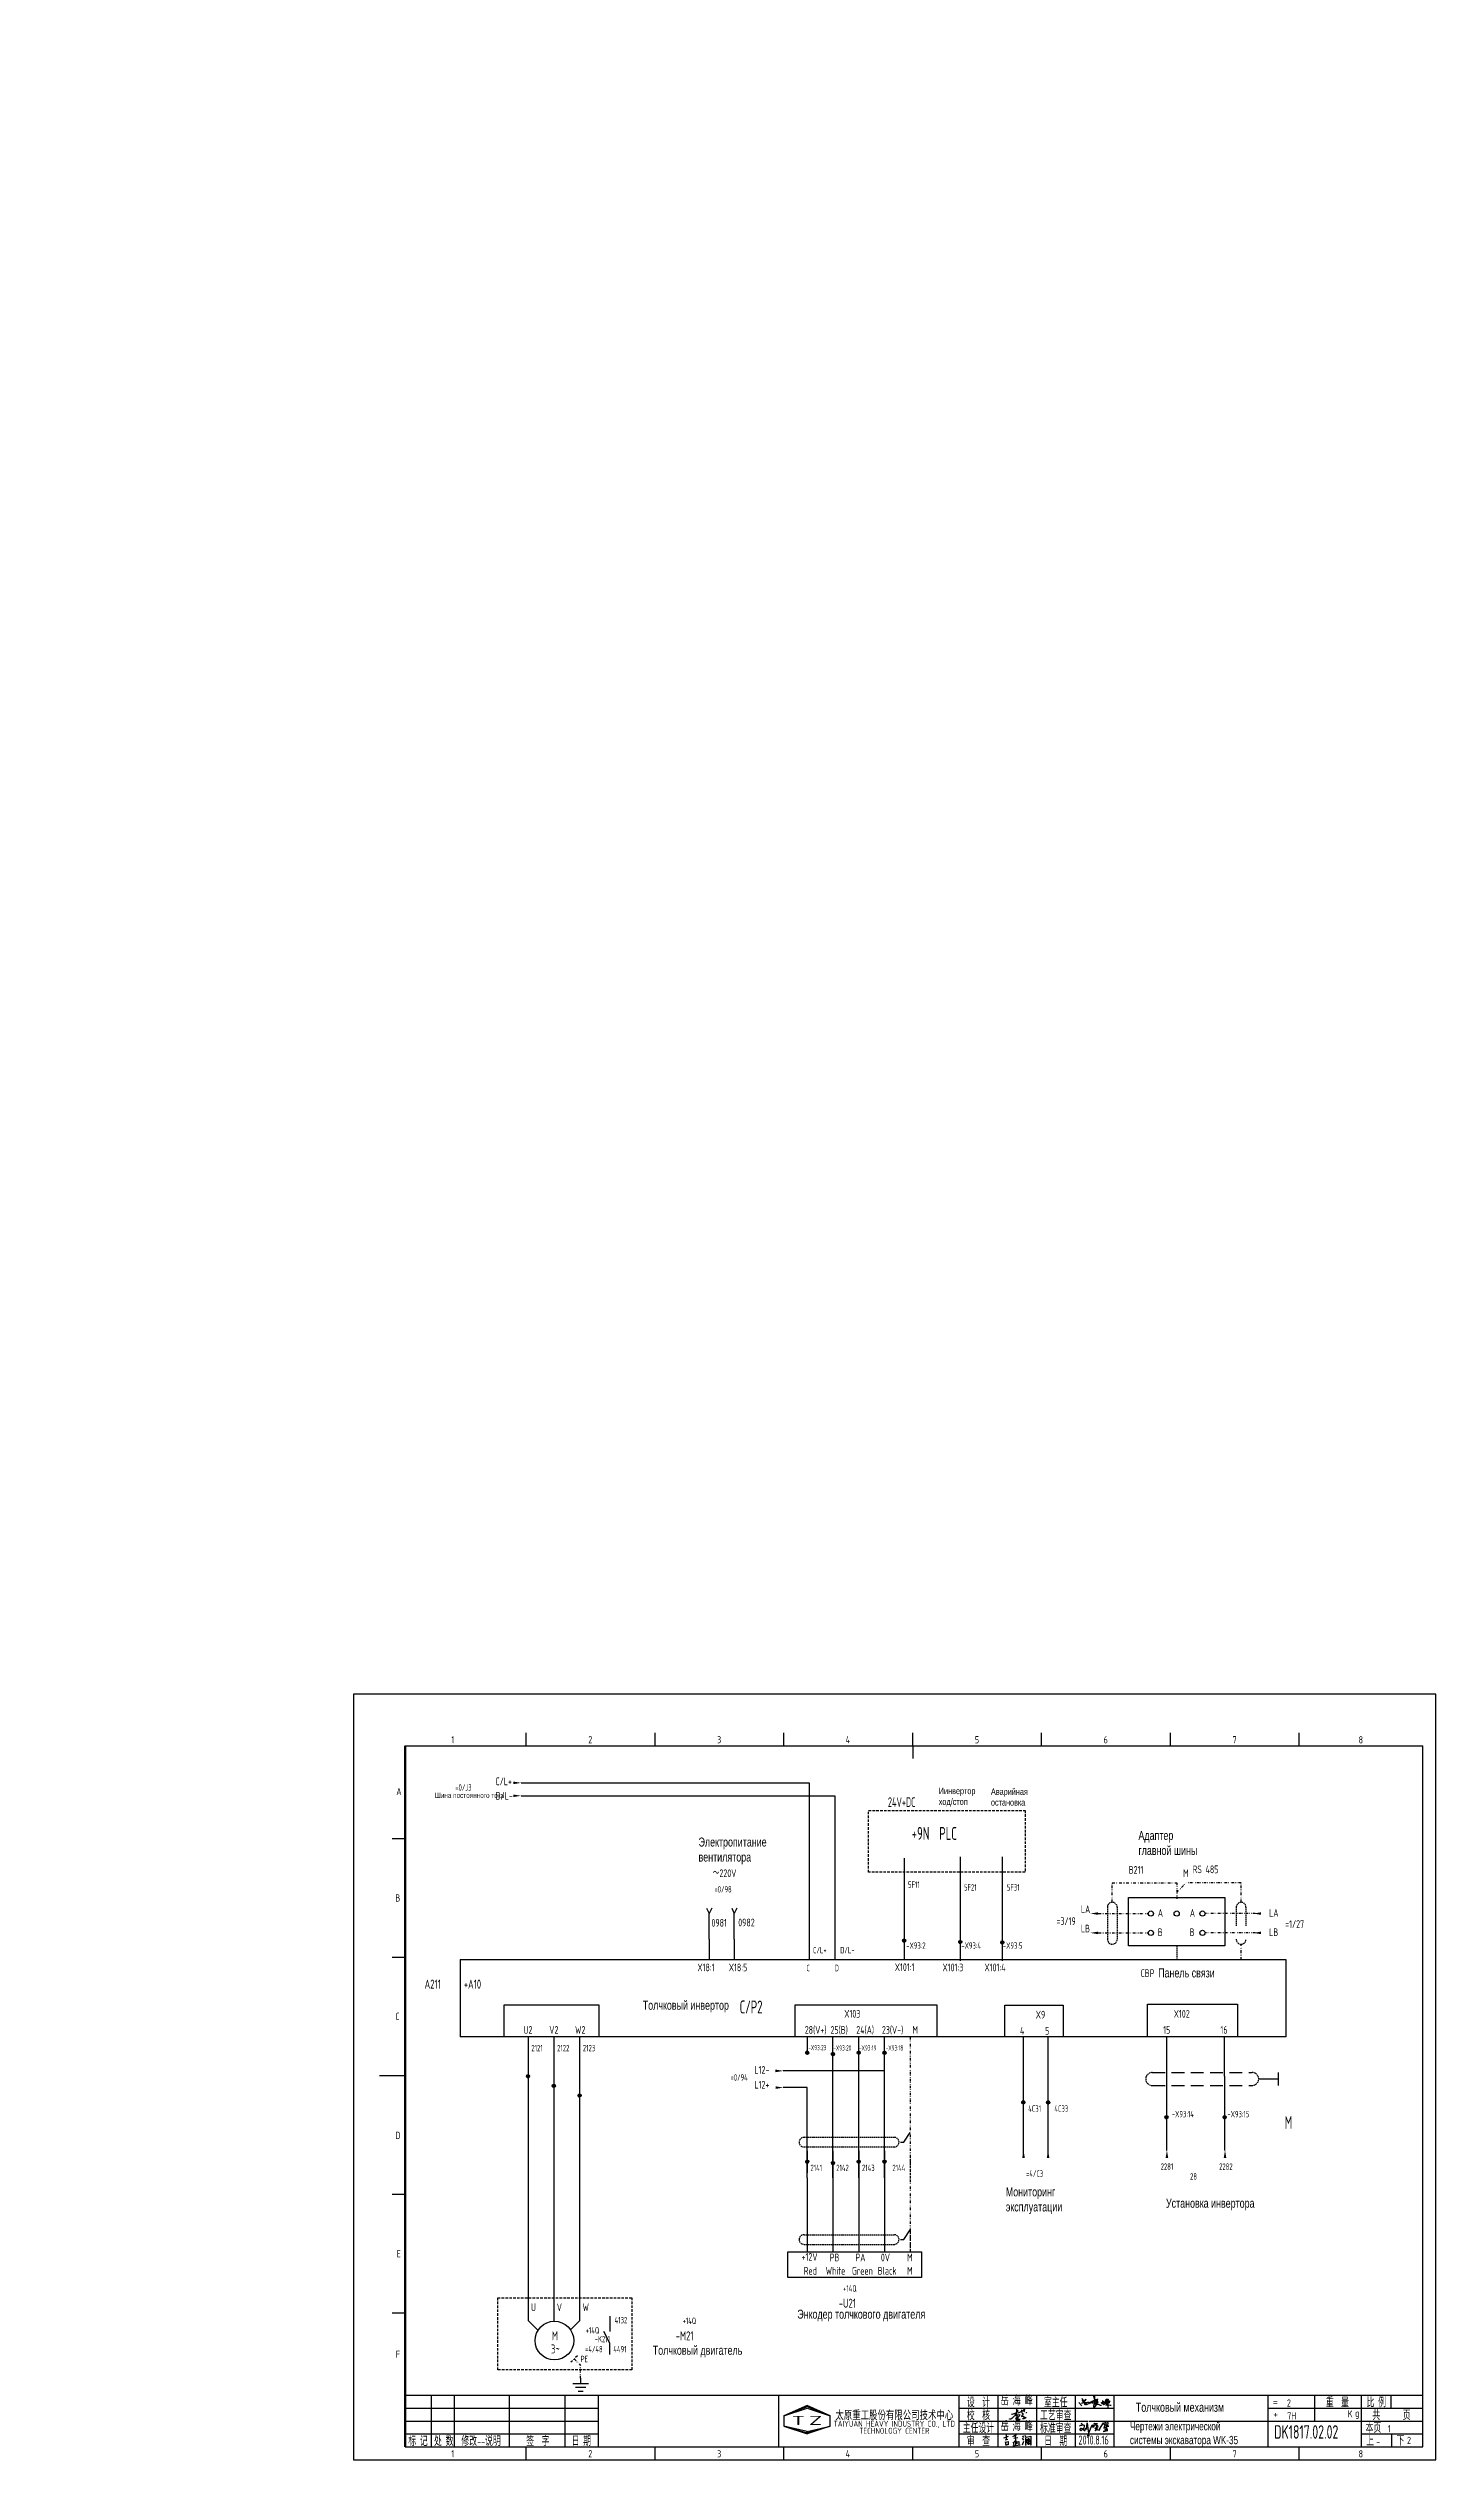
# Model space of a CAD drawing. Extents: x -1765 to 7249, y -2624 to 2092.
# Drawn here: x -2 to 537, y -542 to 394 of the extents above; entities that cross this region are included whole.
import ezdxf
from ezdxf.enums import TextEntityAlignment as Align

# ---------------------------------------------------------------- set-up
doc = ezdxf.new("R2010")
doc.units = 0
doc.header["$LTSCALE"] = 2
for name, pattern in [('DASHED2', [0.375, 0.25, -0.125]), ('DIVIDE', [1.25, 0.5, -0.25, 0, -0.25, 0, -0.25]), ('HIDDEN', [0.375, 0.25, -0.125])]:
    doc.linetypes.add(name, pattern=pattern)
doc.layers.get('0').update_dxf_attribs({"linetype": 'CONTINUOUS'})
for name, color, linetype in [('01', 7, 'CONTINUOUS'), ('11', 3, 'CONTINUOUS'), ('CONTINUOUS', 7, 'CONTINUOUS'), ('DASHED', 2, 'DASHED2'), ('DIVIDE', 1, 'DIVIDE')]:
    doc.layers.add(name, color=color, linetype=linetype)
doc.styles.add('ROMAN', font='ROMANC.shx', dxfattribs={"width": 0.7, "height": 0.7})
doc.styles.add('ROMANS', font='romans', dxfattribs={"width": 0.67, "bigfont": 'hzlib'})
doc.styles.get("Standard").update_dxf_attribs({"font": 'isocp.shx', "width": 0.707, "bigfont": 'dfst.shx'})

msp = doc.modelspace()

# ---------------------------------------------------------------- texts
at = {"color": 0, "linetype": 'DASHED2', "ltscale": 2, "width": 0.67}
msp.add_text('+9N  PLC', height=5, dxfattribs=at).set_placement((333.49, -301.39))
at = {"ltscale": 2, "width": 0.67}
for s, p in [('-X93:23', (293.31, -382.98)), ('-X93:20', (303.01, -383.11)), ('-X93:19', (312.96, -383.11)), ('-X93:18', (323.33, -383.11))]:
    msp.add_text(s, height=2, dxfattribs=at).set_placement(p)
at = {"linetype": 'DASHED2', "ltscale": 2, "attachment_point": 1}
for s, insert, char_height, width in [('{\\fArial|b0|i0|c204|p34;\\C1;Шина постоянного тока}', (148.45, -283.13), 2, 22.202), ('{\\fArial|b0|i0|c204|p34;Иинвертор ход/стоп}', (343.97, -281.15), 2.5, 18.851), ('{\\fArial|b0|i0|c204|p34;Аварийная остановка}', (364.22, -281.43), 2.5, 12.8466), ('{\\fArial|b0|i0|c204|p34;\\C1;Адаптер главной шины}', (421.47, -297.92), 3.5, 25.4395), ('{\\fArial|b0|i0|c204|p34;\\C1;Электропитание вентилятора}', (250.73, -300.48), 3.5, 36.2712), ('{\\fArial|b0|i0|c204|p34;\\C1;Панель связи}', (429.12, -351.26), 3.5, 39.4086), ('{\\fArial|b0|i0|c204|p34;\\C1;Толчковый инвертор}', (229.09, -363.79), 3.5, 38.8236), ('{\\fArial|b0|i0|c204|p34;\\C1;Мониторинг эксплуатации}', (369.99, -436.19), 3.5, 34.1612), ('{\\fArial|b0|i0|c204|p34;\\C1;Установка инвертора}', (432.16, -440.59), 3.5, 36.3589), ('{\\fArial|b0|i0|c204|p34;\\C1;Энкодер толчкового двигателя}', (289.06, -483.64), 3.5, 49.2096), ('{\\fArial|b0|i0|c204|p34;\\C1;Толчковый двигатель}', (232.97, -497.64), 3.5, 36.4356), ('{\\fArial|b0|i0|c204|p34;Толчковый механизм}', (420.46, -519.75), 3.5, 55.1415), ('{\\fArial|b0|i0|c204|p34;\\H0.9167x;Чертежи электрической системы экскаватора WK-35}', (418.17, -527.25), 3.5, 45.4694)]:
    msp.add_mtext(s, dxfattribs=dict(at, insert=insert, char_height=char_height, width=width))
at = {"char_height": 3.5, "attachment_point": 1}
for s, insert, width in [('岳 海 峰', (367.9, -517.23), 12.9495), ('岳 海 峰', (367.9, -527.23), 12.9495), ('2010.8.16', (398.2, -532.46), 12.1142)]:
    msp.add_mtext(s, dxfattribs=dict(at, insert=insert, width=width))
at = {"layer": '01', "color": 1, "linetype": 'HIDDEN', "width": 0.67}
for s, p in [('0981', (255.77, -335.05)), ('0982', (266.14, -334.95))]:
    msp.add_text(s, height=3, dxfattribs=at).set_placement(p)
at = {"layer": '11', "color": 1, "linetype": 'ByBlock', "ltscale": 2, "width": 0.67}
for s, p in [('4132', (218.16, -488.94)), ('4491', (217.7, -500.23))]:
    msp.add_text(s, height=2.5, dxfattribs=at).set_placement(p)
at = {"layer": '11', "width": 0.707}
msp.add_text('DK1817.02.02', height=5.25, dxfattribs=at).set_placement((474.14, -533.69))
at = {"layer": '11', "char_height": 3.5, "attachment_point": 5}
for insert in [(179.67, 391.31), (179.67, 381.3), (179.67, 281.2), (179.67, 271.19), (-0.33, 261.18), (179.67, 261.18), (-0.33, 251.17), (179.67, 251.17), (179.67, 241.16)]:
    msp.add_mtext('\\A1;{\\C7;\\H0.5x;\\S^ ;}', dxfattribs=dict(at, insert=insert))
at = {"layer": 'CONTINUOUS', "linetype": 'Continuous', "style": 'ROMAN'}
for s, height, width, p in [('1', 2.8, 0.7, (154.8, -263.92)), ('2', 2.8, 0.7, (207.96, -263.92)), ('3', 2.8, 0.7, (257.93, -263.92)), ('4', 2.8, 0.7, (307.83, -263.92)), ('5', 2.8, 0.7, (357.97, -263.96)), ('6', 2.8, 0.7, (407.94, -263.96)), ('7', 2.8, 0.7, (457.98, -263.96)), ('8', 2.8, 0.7, (506.93, -263.96)), ('A', 2.8, 0.7, (133.44, -284.01)), ('B', 2.8, 0.7, (133.05, -325.33)), ('C', 2.8, 0.7, (133.05, -371.27)), ('D', 2.8, 0.7, (133.05, -417.44)), ('E', 2.8, 0.7, (133.6, -463.33)), ('F', 2.8, 0.7, (133.25, -502.33)), ('2', 2.8, 0.7, (479.08, -521.23)), ('7H', 2.8, 0.7, (479.18, -526.25)), ('K', 2.8, 0.7, (502.71, -525.46)), ('g', 2.8, 0.7, (505.54, -525.2)), ('T', 3.5, 1.8, (286.87, -528.36)), ('Z', 3.5, 1.8, (293.57, -528.36)), ('1', 2.8, 0.7, (518.24, -531.24)), ('2', 2.8, 0.7, (525.71, -535.72)), ('1', 2.8, 0.7, (154.8, -540.92)), ('2', 2.8, 0.7, (207.96, -540.92)), ('3', 2.8, 0.7, (257.93, -540.92)), ('4', 2.8, 0.7, (307.83, -540.92)), ('5', 2.8, 0.7, (357.97, -540.96)), ('6', 2.8, 0.7, (407.94, -540.96)), ('7', 2.8, 0.7, (457.98, -540.96)), ('8', 2.8, 0.7, (506.93, -540.96)), ('-', 2.8, 0.7, (513.73, -536.24))]:
    msp.add_text(s, height=height, dxfattribs=dict(at, width=width)).set_placement(p)
at = {"layer": 'CONTINUOUS', "color": 1, "width": 0.67}
for s, height, p in [('C/L+', 3, (171.95, -280.19)), ('D/L-', 3, (171.95, -285.78)), ('～220V', 3, (256.24, -315.84)), ('B211', 3, (417.7, -314.55)), (' M', 3, (437.38, -315.8)), ('RS 485', 3, (442.48, -314.33)), ('LA', 3, (399.15, -329.82)), ('=3/19', 3, (389.67, -334.41)), ('LB', 3, (399.15, -337.32)), (' A', 3, (427.56, -331.22)), (' B', 3, (427.56, -338.72)), ('B', 3, (441.33, -338.72)), ('A', 3, (441.42, -331.22)), ('LA', 3, (472.2, -331.22)), ('LB', 3, (472.2, -338.72)), ('=1/27', 3, (478.43, -335.57)), ('X18:1', 3, (250.3, -352.37)), ('X18:5', 3, (262.49, -352.37)), ('C', 2.5, (292.61, -352.35)), ('D', 2.5, (303.6, -352.35)), ('X101:3', 3, (345.42, -352.37)), ('X101:4', 3, (361.72, -352.37)), (' CBP', 3, (420.91, -354.61)), ('C/P2', 5, (266.7, -368.71)), ('U2', 3, (182.82, -376.61)), ('V2', 3, (192.82, -376.61)), ('W2', 3, (202.82, -376.61)), ('28(V+)', 3, (291.97, -376.61)), ('25(B)', 3, (301.97, -376.61)), ('  X103', 3, (304.47, -370.36)), ('24(A)', 3, (311.97, -376.61)), ('23(V-)', 3, (321.89, -376.61)), ('M', 3, (333.75, -376.61)), ('4', 3, (375.5, -376.95)), ('  X9', 3, (378.77, -370.7)), ('5', 3, (385.25, -376.95)), ('15', 3, (431.08, -376.61)), ('  X102', 3, (432.33, -370.36)), ('16', 3, (453.29, -376.61)), ('L12-', 3, (272.44, -392.13)), ('L12+', 3, (272.44, -397.86)), ('M', 5, (478.22, -413.52)), ('+12V', 3, (290.75, -464.68)), ('Red', 3, (291.56, -470.06)), ('White', 3, (300.08, -470.06)), ('PB', 3, (301.67, -464.88)), ('Green', 3, (310.28, -470.06)), ('PA', 3, (311.67, -464.88)), ('Black', 3, (320.3, -470.06)), ('0V', 3, (321.5, -464.88)), ('M', 3, (331.67, -464.88)), ('M', 3, (331.67, -470.06)), ('U', 3, (185.72, -484.19)), ('V', 3, (195.72, -484.19)), ('W', 3, (205.72, -484.19))]:
    msp.add_text(s, height=height, dxfattribs=at).set_placement(p)
at = {"layer": 'CONTINUOUS', "color": 7, "width": 0.67}
msp.add_text('X101:1', height=3, dxfattribs=at).set_placement((326.91, -352.28))
at = {"layer": 'CONTINUOUS', "color": 1, "style": 'ROMANS', "width": 0.67}
for s, p in [('A211', (144.41, -359.11)), ('+A10', (159.61, -359.11)), ('-U21 ', (305.15, -482.87)), ('M', (193.8, -495.5)), ('-M21', (241.87, -495.54)), ('3~', (193.48, -500.63))]:
    msp.add_text(s, height=3.5, dxfattribs=at).set_placement(p)
at = {"layer": 'CONTINUOUS', "width": 0.67}
for s, p in [('校  核', (359.37, -524.36)), ('设  计', (359.37, -519.36)), ('工艺审查', (389.37, -524.36)), ('室主任', (389.37, -519.36)), ('重  量', (498.67, -519.36)), ('比 例', (513.77, -519.36)), ('共      页', (519.67, -524.35)), ('标 记', (141.87, -534.36)), ('处 数', (151.87, -534.36)), ('修改--说明', (166.34, -534.36)), ('签  字', (188.37, -534.36)), ('日 期', (205.25, -534.36)), ('主任设计', (359.37, -529.36)), ('审  查', (359.37, -534.36)), ('标准审查', (389.37, -529.36)), ('日  期', (389.37, -534.36)), ('上', (511.37, -534.34)), ('本页', (512.67, -529.25)), ('下', (523.19, -534.34))]:
    msp.add_text(s, height=3.5, dxfattribs=at).set_placement(p, align=Align.MIDDLE)
at = {"layer": 'CONTINUOUS', "linetype": 'Continuous', "style": 'ROMAN'}
for s, p in [('=', (473.6, -520.81)), ('+', (473.71, -525.55))]:
    msp.add_text(s, height=2.8, dxfattribs=at).set_placement(p)
at = {"layer": 'CONTINUOUS', "insert": (326.73, -527.3), "char_height": 3.3, "width": 50, "attachment_point": 5, "line_spacing_factor": 0.7125}
msp.add_mtext('{\\f宋体|b0|i0|c134|p2;太原重工股份有限公司技术中心\\P\\Fromans.shx;\\H0.6969x;TAIYUAN HEAVY INDUSTRY CO., LTD\\PTECHNOLOGY CENTER}', dxfattribs=at)
at = {"layer": 'DASHED', "color": 1, "width": 0.67}
for s, p in [('=0/J3', (156.35, -282.31)), ('=0/98', (256.95, -321.82)), ('C/L+', (295.19, -345.41)), ('D/L-', (305.74, -345.41)), ('2121', (185.85, -383.42)), ('2122', (195.85, -383.42)), ('2123', (205.85, -383.42)), ('=0/94', (263.18, -394.8)), ('4C31', (378.69, -406.88)), ('4C33', (388.86, -406.88)), ('2141', (294.17, -429.89)), ('2142', (304.17, -429.89)), ('2143', (314.17, -429.89)), ('2144', (325.98, -429.89)), ('=4/C3', (377.87, -432.08)), ('2281', (430.1, -429.39)), ('2282', (452.79, -429.39)), ('28', (441.5, -433.21)), ('+14Q', (306.84, -476.66)), ('+14Q', (206.94, -492.9)), ('      -K211', (203.36, -496.29)), ('+14Q', (244.56, -489.19)), ('PE', (204.98, -504.01)), ('=4/48', (206.72, -500.2))]:
    msp.add_text(s, height=2.5, dxfattribs=at).set_placement(p)
at = {"layer": 'DASHED', "color": 0, "width": 0.67}
for s, height, p in [('24V+DC', 3.75, (324.23, -288.62)), ('5F11', 2.5, (332.03, -320.02)), ('5F21', 2.5, (353.79, -321.08)), ('5F31', 2.5, (370.43, -321.08)), ('-X93:2', 2.5, (331.35, -343.65)), ('-X93:4', 2.5, (352.74, -343.65)), ('-X93:5', 2.5, (368.85, -343.65)), ('-X93:14', 2.5, (434.43, -409.02)), ('-X93:15', 2.5, (455.98, -409.02))]:
    msp.add_text(s, height=height, dxfattribs=at).set_placement(p)

# ---------------------------------------------------------------- blocks, each defined once
blk = doc.blocks.new('A$C5BE500A0')
for p, q in [((0, 24), (1, 24)), ((1, 24), (13, 11)), ((12, 21), (14, 23)), ((14, 23), (18, 23)), ((15, 41), (22, 26)), ((15, 40), (15, 41)), ((15, 38), (15, 40)), ((15, 32), (21, 35)), ((16, 32), (15, 32)), ((19, 30), (16, 32)), ((18, 23), (26, 25)), ((22, 26), (19, 30)), ((21, 35), (24, 35)), ((25, 30), (23, 28)), ((23, 28), (23, 28)), ((23, 18), (24, 19)), ((24, 17), (23, 18)), ((24, 35), (28, 36)), ((24, 19), (26, 20)), ((27, 31), (25, 30)), ((26, 16), (25, 15)), ((26, 25), (37, 26)), ((26, 20), (29, 21)), ((28, 20), (26, 16)), ((29, 34), (27, 31)), ((28, 36), (30, 37)), ((29, 22), (28, 20)), ((29, 15), (28, 16)), ((30, 38), (29, 34)), ((30, 23), (29, 22)), ((29, 21), (33, 21)), ((32, 15), (29, 15)), ((30, 37), (30, 38)), ((32, 23), (30, 23)), ((33, 22), (32, 23)), ((35, 16), (32, 15)), ((33, 21), (33, 22)), ((38, 18), (35, 16)), ((37, 26), (41, 26)), ((40, 20), (38, 18)), ((40, 23), (44, 25)), ((41, 22), (40, 20)), ((41, 26), (42, 24)), ((42, 24), (41, 22)), ((44, 25), (51, 28)), ((45, 19), (49, 23)), ((49, 23), (54, 27)), ((51, 28), (56, 29)), ((54, 27), (59, 30)), ((56, 29), (61, 30)), ((57, 21), (56, 20)), ((57, 32), (57, 30)), ((57, 30), (58, 25)), ((58, 25), (57, 21)), ((59, 30), (65, 34)), ((61, 30), (62, 29)), ((63, 21), (76, 18)), ((67, 21), (63, 21)), ((65, 18), (63, 9)), ((63, 9), (64, 0)), ((64, 52), (66, 52)), ((64, 49), (64, 52)), ((65, 44), (64, 49)), ((64, 0), (67, 3)), ((64, 0), (64, 0)), ((67, 49), (65, 18)), ((68, 40), (65, 44)), ((65, 34), (72, 37)), ((66, 52), (66, 51)), ((66, 51), (67, 49)), ((70, 21), (67, 21)), ((67, 3), (74, 14)), ((70, 36), (68, 40)), ((68, 29), (73, 29)), ((69, 29), (68, 29)), ((72, 30), (69, 29)), ((74, 33), (70, 36)), ((75, 36), (70, 34)), ((70, 33), (72, 34)), ((70, 34), (70, 33)), ((77, 24), (70, 21)), ((72, 37), (78, 39)), ((72, 34), (75, 34)), ((75, 32), (72, 30)), ((73, 29), (78, 30)), ((78, 31), (74, 33)), ((74, 14), (78, 20)), ((80, 39), (75, 36)), ((75, 34), (77, 34)), ((77, 33), (75, 32)), ((76, 18), (82, 17)), ((77, 34), (78, 34)), ((78, 33), (77, 33)), ((80, 25), (77, 24)), ((78, 39), (80, 39)), ((78, 34), (78, 33)), ((80, 30), (78, 31)), ((78, 30), (80, 30)), ((78, 20), (81, 26)), ((82, 27), (80, 25)), ((81, 26), (82, 27)), ((82, 17), (87, 15)), ((87, 15), (91, 13)), ((91, 13), (95, 13)), ((95, 25), (95, 24)), ((95, 24), (95, 23)), ((95, 23), (96, 23)), ((95, 13), (96, 13)), ((96, 23), (97, 23)), ((99, 24), (97, 26)), ((97, 23), (98, 25)), ((98, 25), (101, 27)), ((99, 31), (100, 32)), ((101, 23), (99, 24)), ((99, 17), (102, 21)), ((101, 21), (99, 17)), ((100, 32), (101, 32)), ((101, 32), (102, 31)), ((102, 28), (101, 21)), ((101, 27), (103, 26)), ((103, 24), (101, 23)), ((102, 31), (102, 28)), ((102, 21), (103, 22)), ((103, 26), (105, 25)), ((105, 24), (103, 24)), ((103, 22), (104, 20)), ((104, 29), (108, 26)), ((104, 20), (104, 19)), ((104, 19), (105, 16)), ((105, 25), (105, 24)), ((105, 16), (106, 16)), ((106, 16), (108, 17)), ((108, 26), (116, 20)), ((108, 17), (111, 23)), ((111, 23), (113, 31)), ((113, 31), (112, 31)), ((112, 22), (126, 23)), ((115, 22), (112, 22)), ((113, 31), (114, 35)), ((117, 33), (113, 31)), ((113, 27), (127, 26)), ((125, 27), (113, 27)), ((113, 15), (125, 15)), ((114, 35), (115, 38)), ((115, 38), (118, 39)), ((122, 23), (115, 22)), ((116, 20), (119, 19)), ((122, 35), (117, 33)), ((117, 31), (121, 32)), ((118, 39), (123, 38)), ((119, 19), (121, 20)), ((121, 32), (124, 32)), ((121, 20), (121, 21)), ((125, 37), (122, 35)), ((122, 31), (122, 2)), ((123, 28), (122, 31)), ((126, 25), (122, 23)), ((123, 38), (125, 37)), ((128, 25), (123, 28)), ((124, 32), (129, 31)), ((128, 27), (125, 27)), ((125, 15), (132, 14)), ((127, 26), (126, 25)), ((126, 23), (130, 24)), ((130, 28), (128, 27)), ((131, 24), (128, 25)), ((129, 31), (131, 30)), ((131, 30), (130, 28)), ((130, 24), (131, 24)), ((132, 14), (137, 14))]:
    blk.add_line(p, q)
blk = doc.blocks.new('POINT1')
h = blk.add_hatch()
h.set_pattern_fill('ANGLE', color=256, scale=0.01, style=0)
h.set_pattern_definition([(0, (0, 0), (0, 0.06985), [0.0508, -0.01905]), (90, (0, 0), (-0.06985, 4e-18), [0.0508, -0.01905])])
h.paths.add_polyline_path([(-0.6, 0, 1), (0.6, 0, 1)])
blk.add_circle((0, 0), 0.6)
blk = doc.blocks.new('sym-03-013-0')
for p, q in [((0, 0), (0, -2)), ((-3, -2), (3, -2)), ((-2, -3.5), (2, -3.5)), ((-1, -5), (1, -5))]:
    blk.add_line(p, q)
blk = doc.blocks.new('ARROW1')
at = {"layer": 'CONTINUOUS'}
for p in [(0, 0), (12, 1), (12, -1)]:
    blk.add_line(p, (10, 0), dxfattribs=at)
blk = doc.blocks.new('lf')
for points in [[(421.5, 320.1), (421.3, 317.6), (420, 315.1), (418.6, 312.6), (416.7, 310.5), (414.9, 308.5), (411.9, 305.6), (410.1, 304.1), (408, 302.6), (406.1, 302), (403.6, 302.6), (403.6, 303.5), (403.9, 303.5)], [(409.4, 317.6), (411.9, 317.6), (420.7, 320.5), (429.4, 326.1), (429, 328.4), (426.7, 330.1), (424.2, 331.3), (423.4, 332.6), (424.4, 333.4), (425, 330.7), (425, 327.4), (425, 324.7), (424.8, 321.8), (424.8, 320.3), (424.8, 318.7), (425, 314.7), (425, 313), (424.8, 313)], [(421.3, 316.2), (424.8, 315.9), (427.1, 316), (429.8, 316), (434.8, 316.8), (436, 316.8)], [(421.9, 314.1), (423.8, 314.1), (425.4, 313.7), (426, 313), (426.9, 312), (427.1, 312), (426.5, 310.5), (426.1, 309.5), (424.2, 306.6), (423.1, 305.4), (422.1, 304.5), (423.2, 303.3), (427.3, 303.1), (429.8, 303.1), (432.3, 302.9), (435.4, 302.7), (433.1, 299.9), (424.6, 299.5), (424, 300.4), (425.6, 303.3), (434.3, 313.5)], [(432.1, 320.3), (430.6, 321.6), (450.9, 331.7), (450.9, 332.2)], [(439.5, 330.9), (440, 324.5), (442, 320.7)], [(441.8, 320.7), (443.7, 320.1), (444.9, 317.6), (443.1, 315.5), (439.7, 311.8), (439.8, 310.6), (445.4, 311.2), (447, 310.3), (445.6, 307.4), (453.6, 308), (450.3, 304.7), (447, 303.3), (443.7, 303.1), (442.9, 303.7)], [(446.2, 333.8), (448.1, 330.5), (448.1, 326.7), (446.6, 323.8)], [(453.4, 322.4), (454.9, 322.2), (455.7, 321.8), (456.1, 321.6), (456.3, 321.4)]]:
    blk.add_lwpolyline(points)

# ---------------------------------------------------------------- linework, layer by layer
at = {"color": 1}
for p, q in [((181.87, -279.28), (293.67, -279.28)), ((181.87, -284.28), (303.67, -284.28))]:
    msp.add_line(p, q, dxfattribs=at)
at = {"color": 1, "ltscale": 2}
for p, q in [((322.92, -391.01), (283.6, -391.01)), ((292.92, -397.5), (283.6, -397.5))]:
    msp.add_line(p, q, dxfattribs=at)
for p, q in [((369.18, -533.37), (371, -532.72)), ((370.19, -532.19), (370.19, -534)), ((372.74, -532.77), (373.91, -532.25)), ((372.74, -532.77), (372.74, -532.77)), ((373.91, -532.25), (373.65, -533.02)), ((373.65, -533.02), (373.65, -533.28)), ((376.5, -532.54), (376.87, -533.18)), ((377.32, -532.33), (377.69, -532.96)), ((378.02, -533.12), (379.72, -532.75)), ((379.72, -532.75), (379.75, -532.75)), ((379.75, -532.75), (379.75, -536.21)), ((411.87, -526.86), (471.87, -526.86)), ((369.7, -534.14), (370.74, -533.89)), ((369.7, -534.92), (369.96, -536.34)), ((369.83, -535.05), (370.87, -534.79)), ((370.87, -536.09), (369.83, -536.09)), ((369.96, -533.89), (369.96, -533.89)), ((370.87, -534.79), (370.87, -536.09)), ((372.75, -536.39), (375.51, -536.03)), ((372.81, -535.05), (373.07, -536.34)), ((372.94, -535.05), (375.01, -534.79)), ((373.13, -533.54), (374.68, -533.28)), ((373.91, -534.84), (373.39, -534.58)), ((373.65, -533.28), (373.91, -534.84)), ((373.72, -535.05), (373.72, -536.09)), ((374.24, -534.92), (374.24, -535.7)), ((375.01, -534.79), (375.01, -536.22)), ((376.32, -533.48), (376.87, -534.21)), ((376.5, -536.03), (377.02, -534.69)), ((377.57, -533.27), (377.57, -536.27)), ((377.87, -534.42), (377.9, -535.12)), ((379.57, -534.21), (377.9, -534.54)), ((377.9, -535.12), (379.69, -534.81)), ((377.93, -534.06), (379.36, -533.75)), ((378.46, -535.46), (378.12, -535.97)), ((378.32, -534.72), (378.51, -534.87)), ((378.72, -533.42), (378.81, -536.03)), ((379.14, -534.54), (378.96, -534.87)), ((379.14, -535.29), (379.48, -535.63)), ((379.75, -536.21), (379.48, -535.9)), ((379.69, -534.81), (379.57, -534.21))]:
    msp.add_line(p, q)
at = {"color": 0, "linetype": 'DASHED2', "ltscale": 2}
msp.add_lwpolyline([(316.74, -289.98), (377.48, -289.98), (377.48, -313.96), (316.74, -313.96)], close=True, dxfattribs=at)
at = {"color": 1}
for points in [[(280.6, -390.51), (280.6, -391.51), (283.6, -391.01)], [(280.66, -397), (280.66, -398), (283.66, -397.5)]]:
    msp.add_solid(points, dxfattribs=at)
at = {"layer": '01', "linetype": 'Continuous', "ltscale": 2}
for p, q in [((330.56, -308.55), (330.56, -347.77)), ((352.32, -308.03), (352.32, -348.28)), ((368.62, -308.03), (368.62, -348.28))]:
    msp.add_line(p, q, dxfattribs=at)
at = {"layer": '01', "color": 1, "linetype": 'Continuous', "ltscale": 2}
for p, q in [((254.89, -339.89), (254.89, -347.86)), ((264.62, -339.89), (264.62, -347.86)), ((369.55, -365.46), (392.3, -365.46)), ((369.55, -377.86), (369.55, -365.46)), ((392.3, -365.46), (392.3, -377.86)), ((424.92, -365.12), (459.92, -365.12)), ((424.92, -377.86), (424.92, -365.12)), ((459.92, -365.12), (459.92, -377.86)), ((432.42, -377.86), (432.42, -421.91)), ((454.92, -393.06), (454.92, -377.86))]:
    msp.add_line(p, q, dxfattribs=at)
at = {"layer": '01', "color": 1, "linetype": 'HIDDEN'}
msp.add_line((436.43, -342.47), (436.43, -347.62), dxfattribs=at)
at = {"layer": 'CONTINUOUS', "color": 3}
for p, q in [((536.87, -244.86), (116.87, -244.86)), ((116.87, -244.86), (116.87, -541.86)), ((536.87, -541.86), (536.87, -244.86)), ((116.87, -541.86), (536.87, -541.86))]:
    msp.add_line(p, q, dxfattribs=at)
at = {"layer": 'CONTINUOUS', "linetype": 'Continuous'}
for p, q in [((183.87, -264.86), (183.87, -259.86)), ((233.87, -264.86), (233.87, -259.86)), ((283.87, -264.86), (283.87, -259.86)), ((383.87, -264.86), (383.87, -259.86)), ((433.87, -264.86), (433.87, -259.86)), ((483.87, -264.86), (483.87, -259.86)), ((131.87, -300.86), (136.87, -300.86)), ((131.87, -346.86), (136.87, -346.86)), ((126.87, -392.86), (136.87, -392.86)), ((131.87, -438.86), (136.87, -438.86)), ((131.87, -484.86), (136.87, -484.86)), ((136.87, -516.86), (531.87, -516.86)), ((136.87, -521.86), (211.87, -521.86)), ((147.15, -536.86), (147.15, -516.86)), ((155.98, -536.86), (155.98, -516.86)), ((177.21, -516.86), (177.21, -536.86)), ((198.87, -516.86), (198.87, -536.86)), ((211.87, -536.86), (211.87, -516.86)), ((281.87, -536.86), (281.87, -516.86)), ((292.87, -520.86), (283.87, -524.86)), ((292.87, -521.36), (283.87, -524.86)), ((283.87, -524.86), (292.87, -521.86)), ((301.87, -524.86), (292.87, -520.86)), ((301.87, -524.86), (292.87, -521.36)), ((292.87, -521.86), (301.87, -524.86)), ((351.87, -536.86), (351.87, -516.86)), ((351.87, -521.86), (401.87, -521.86)), ((366.87, -516.86), (366.87, -536.86)), ((381.87, -516.86), (381.87, -536.86)), ((396.87, -516.86), (396.87, -536.86)), ((401.87, -521.86), (411.87, -521.86)), ((401.87, -521.86), (411.87, -521.86)), ((411.87, -516.86), (411.87, -536.86)), ((471.87, -536.86), (471.87, -516.86)), ((471.87, -521.86), (531.87, -521.86)), ((489.77, -516.86), (489.77, -526.86)), ((507.87, -516.86), (507.87, -536.86)), ((136.87, -526.86), (211.87, -526.86)), ((136.87, -531.86), (211.87, -531.86)), ((283.87, -524.86), (283.87, -528.86)), ((283.87, -528.86), (292.87, -531.86)), ((292.87, -530.86), (283.87, -528.86)), ((283.87, -528.86), (292.87, -531.36)), ((292.87, -531.36), (301.87, -528.86)), ((301.87, -528.86), (292.87, -531.86)), ((292.87, -530.86), (301.87, -528.86)), ((292.87, -531.86), (292.87, -530.86)), ((292.87, -531.86), (292.87, -530.86)), ((301.87, -528.86), (301.87, -524.86)), ((351.87, -526.86), (401.87, -526.86)), ((351.87, -531.86), (401.87, -531.86)), ((401.87, -531.86), (411.87, -531.86)), ((402.2, -526.86), (411.87, -526.86)), ((471.87, -526.86), (531.87, -526.86)), ((507.87, -531.86), (531.87, -531.86)), ((183.87, -541.86), (183.87, -536.86)), ((233.87, -541.86), (233.87, -536.86)), ((283.87, -541.86), (283.87, -536.86)), ((383.87, -541.86), (383.87, -536.86)), ((433.87, -541.86), (433.87, -536.86)), ((483.87, -541.86), (483.87, -536.86))]:
    msp.add_line(p, q, dxfattribs=at)
at = {"layer": 'CONTINUOUS'}
for p, q in [((333.87, -264.86), (333.87, -259.86)), ((136.87, -264.86), (531.87, -264.86)), ((333.87, -264.86), (333.87, -269.86)), ((531.87, -536.86), (531.87, -264.86)), ((519.37, -516.86), (519.37, -521.86)), ((398.53, -528.84), (398.79, -528.63)), ((398.53, -528.84), (398.79, -528.63)), ((398.53, -528.84), (398.79, -528.63)), ((398.53, -528.84), (398.79, -528.63)), ((398.79, -528.63), (399.14, -528.48)), ((398.79, -528.63), (399.14, -528.48)), ((398.79, -528.63), (399.14, -528.48)), ((398.79, -528.63), (399.14, -528.48)), ((398.89, -530.06), (398.99, -529.7)), ((398.89, -530.06), (398.99, -529.7)), ((398.89, -530.06), (398.99, -529.7)), ((398.89, -530.06), (398.99, -529.7)), ((398.89, -530.37), (398.89, -530.06)), ((398.89, -530.37), (398.89, -530.06)), ((398.89, -530.37), (398.89, -530.06)), ((398.89, -530.37), (398.89, -530.06)), ((399.14, -530.62), (398.89, -530.37)), ((399.14, -530.62), (398.89, -530.37)), ((399.14, -530.62), (398.89, -530.37)), ((399.14, -530.62), (398.89, -530.37)), ((398.99, -529.7), (399.04, -529.55)), ((398.99, -529.7), (399.04, -529.55)), ((398.99, -529.7), (399.04, -529.55)), ((398.99, -529.7), (399.04, -529.55)), ((399.04, -529.55), (399.25, -529.6)), ((399.04, -529.55), (399.25, -529.6)), ((399.04, -529.55), (399.25, -529.6)), ((399.04, -529.55), (399.25, -529.6)), ((399.14, -528.48), (399.5, -528.38)), ((399.14, -528.48), (399.5, -528.38)), ((399.14, -528.48), (399.5, -528.38)), ((399.14, -528.48), (399.5, -528.38)), ((399.81, -530.06), (399.14, -530.62)), ((399.81, -530.06), (399.14, -530.62)), ((399.81, -530.06), (399.14, -530.62)), ((399.81, -530.06), (399.14, -530.62)), ((399.19, -527.66), (399.55, -527.87)), ((399.19, -527.66), (399.55, -527.87)), ((399.19, -527.66), (399.55, -527.87)), ((399.19, -527.66), (399.55, -527.87)), ((399.25, -529.6), (399.6, -529.75)), ((399.25, -529.6), (399.6, -529.75)), ((399.25, -529.6), (399.6, -529.75)), ((399.25, -529.6), (399.6, -529.75)), ((399.5, -528.38), (400.01, -528.33)), ((399.5, -528.38), (400.01, -528.33)), ((399.5, -528.38), (400.01, -528.33)), ((399.5, -528.38), (400.01, -528.33)), ((399.55, -527.87), (399.6, -528.02)), ((399.55, -527.87), (399.6, -528.02)), ((399.55, -527.87), (399.6, -528.02)), ((399.55, -527.87), (399.6, -528.02)), ((399.6, -528.02), (399.6, -528.33)), ((399.6, -528.02), (399.6, -528.33)), ((399.6, -528.02), (399.6, -528.33)), ((399.6, -528.02), (399.6, -528.33)), ((399.6, -529.75), (399.96, -530.11)), ((399.6, -529.75), (399.96, -530.11)), ((399.6, -529.75), (399.96, -530.11)), ((399.6, -529.75), (399.96, -530.11)), ((400.11, -529.81), (399.81, -530.06)), ((400.11, -529.81), (399.81, -530.06)), ((400.11, -529.81), (399.81, -530.06)), ((400.11, -529.81), (399.81, -530.06)), ((399.96, -530.11), (400.27, -530.37)), ((399.96, -530.11), (400.27, -530.37)), ((399.96, -530.11), (400.27, -530.37)), ((399.96, -530.11), (400.27, -530.37)), ((400.01, -528.33), (400.42, -528.43)), ((400.01, -528.33), (400.42, -528.43)), ((400.01, -528.33), (400.42, -528.43)), ((400.01, -528.33), (400.42, -528.43)), ((400.32, -529.4), (400.11, -529.81)), ((400.32, -529.4), (400.11, -529.81)), ((400.32, -529.4), (400.11, -529.81)), ((400.32, -529.4), (400.11, -529.81)), ((400.27, -530.37), (400.42, -530.47)), ((400.27, -530.37), (400.42, -530.47)), ((400.27, -530.37), (400.42, -530.47)), ((400.27, -530.37), (400.42, -530.47)), ((400.42, -529.04), (400.32, -529.4)), ((400.42, -529.04), (400.32, -529.4)), ((400.42, -529.04), (400.32, -529.4)), ((400.42, -529.04), (400.32, -529.4)), ((400.42, -528.43), (400.42, -528.63)), ((400.42, -528.43), (400.42, -528.63)), ((400.42, -528.43), (400.42, -528.63)), ((400.42, -528.43), (400.42, -528.63)), ((400.42, -528.63), (400.42, -529.04)), ((400.42, -528.63), (400.42, -529.04)), ((400.42, -528.63), (400.42, -529.04)), ((400.42, -528.63), (400.42, -529.04)), ((400.42, -530.47), (400.73, -530.57)), ((400.42, -530.47), (400.73, -530.57)), ((400.42, -530.47), (400.73, -530.57)), ((400.42, -530.47), (400.73, -530.57)), ((400.73, -529.96), (400.88, -529.7)), ((400.73, -529.96), (400.88, -529.7)), ((400.73, -529.96), (400.88, -529.7)), ((400.73, -529.96), (400.88, -529.7)), ((400.73, -530.57), (400.73, -529.96)), ((400.73, -530.57), (400.73, -529.96)), ((400.73, -530.57), (400.73, -529.96)), ((400.73, -530.57), (400.73, -529.96)), ((400.88, -529.7), (401.08, -529.5)), ((400.88, -529.7), (401.08, -529.5)), ((400.88, -529.7), (401.08, -529.5)), ((400.88, -529.7), (401.08, -529.5)), ((401.08, -529.5), (401.13, -529.6)), ((401.08, -529.5), (401.13, -529.6)), ((401.08, -529.5), (401.13, -529.6)), ((401.08, -529.5), (401.13, -529.6)), ((401.13, -529.6), (401.29, -529.96)), ((401.13, -529.6), (401.29, -529.96)), ((401.13, -529.6), (401.29, -529.96)), ((401.13, -529.6), (401.29, -529.96)), ((401.29, -529.96), (401.29, -530.06)), ((401.29, -529.96), (401.29, -530.06)), ((401.29, -529.96), (401.29, -530.06)), ((401.29, -529.96), (401.29, -530.06)), ((401.29, -530.06), (401.34, -530.16)), ((401.29, -530.06), (401.34, -530.16)), ((401.29, -530.06), (401.34, -530.16)), ((401.29, -530.06), (401.34, -530.16)), ((401.34, -530.16), (401.59, -527.51)), ((401.34, -530.16), (401.59, -527.51)), ((401.34, -530.16), (401.59, -527.51)), ((401.34, -530.16), (401.59, -527.51)), ((401.59, -527.51), (402.21, -532.71)), ((401.59, -527.51), (402.21, -532.71)), ((401.59, -527.51), (402.21, -532.71)), ((401.59, -527.51), (402.21, -532.71)), ((401.75, -532.76), (403.54, -528.35)), ((401.75, -532.76), (403.54, -528.35)), ((401.75, -532.76), (403.54, -528.35)), ((401.75, -532.76), (403.54, -528.35)), ((403.58, -528.43), (403.69, -528.9)), ((403.58, -528.43), (403.69, -528.9)), ((403.58, -528.43), (403.69, -528.9)), ((403.58, -528.43), (403.69, -528.9)), ((403.69, -528.43), (403.84, -528.32)), ((403.69, -528.43), (403.84, -528.32)), ((403.69, -528.43), (403.84, -528.32)), ((403.69, -528.43), (403.84, -528.32)), ((403.8, -529.23), (403.69, -528.43)), ((403.8, -529.23), (403.69, -528.43)), ((403.8, -529.23), (403.69, -528.43)), ((403.8, -529.23), (403.69, -528.43)), ((403.69, -528.9), (403.8, -529.23)), ((403.69, -528.9), (403.8, -529.23)), ((403.69, -528.9), (403.8, -529.23)), ((403.69, -528.9), (403.8, -529.23)), ((403.84, -528.32), (403.98, -528.32)), ((403.84, -528.32), (403.98, -528.32)), ((403.84, -528.32), (403.98, -528.32)), ((403.84, -528.32), (403.98, -528.32)), ((403.91, -529.01), (403.95, -528.76)), ((403.91, -529.01), (403.95, -528.76)), ((403.91, -529.01), (403.95, -528.76)), ((403.91, -529.01), (403.95, -528.76)), ((403.95, -529.27), (403.91, -529.01)), ((403.95, -529.27), (403.91, -529.01)), ((403.95, -529.27), (403.91, -529.01)), ((403.95, -529.27), (403.91, -529.01)), ((403.95, -528.76), (404.02, -528.57)), ((403.95, -528.76), (404.02, -528.57)), ((403.95, -528.76), (404.02, -528.57)), ((403.95, -528.76), (404.02, -528.57)), ((404.06, -529.34), (403.95, -529.27)), ((404.06, -529.34), (403.95, -529.27)), ((404.06, -529.34), (403.95, -529.27)), ((404.06, -529.34), (403.95, -529.27)), ((403.98, -528.32), (404.13, -528.65)), ((403.98, -528.32), (404.13, -528.65)), ((403.98, -528.32), (404.13, -528.65)), ((403.98, -528.32), (404.13, -528.65)), ((404.02, -528.57), (404.28, -528.39)), ((404.02, -528.57), (404.28, -528.39)), ((404.02, -528.57), (404.28, -528.39)), ((404.02, -528.57), (404.28, -528.39)), ((404.13, -529.01), (404.06, -529.34)), ((404.13, -529.01), (404.06, -529.34)), ((404.13, -529.01), (404.06, -529.34)), ((404.13, -529.01), (404.06, -529.34)), ((404.13, -528.65), (404.13, -529.01)), ((404.13, -528.65), (404.13, -529.01)), ((404.13, -528.65), (404.13, -529.01)), ((404.13, -528.65), (404.13, -529.01)), ((404.24, -527.66), (405.38, -528.94)), ((404.43, -527.88), (404.24, -527.66)), ((404.24, -527.66), (405.38, -528.94)), ((404.43, -527.88), (404.24, -527.66)), ((404.24, -527.66), (405.38, -528.94)), ((404.43, -527.88), (404.24, -527.66)), ((404.24, -527.66), (405.38, -528.94)), ((404.43, -527.88), (404.24, -527.66)), ((404.28, -528.39), (404.68, -528.21)), ((404.28, -528.39), (404.68, -528.21)), ((404.28, -528.39), (404.68, -528.21)), ((404.28, -528.39), (404.68, -528.21)), ((405.53, -527.95), (404.43, -527.88)), ((405.53, -527.95), (404.43, -527.88)), ((405.53, -527.95), (404.43, -527.88)), ((405.53, -527.95), (404.43, -527.88)), ((404.76, -529.6), (404.54, -529.82)), ((404.76, -529.6), (404.54, -529.82)), ((404.76, -529.6), (404.54, -529.82)), ((404.76, -529.6), (404.54, -529.82)), ((404.54, -529.82), (404.65, -529.78)), ((404.54, -529.82), (404.65, -529.78)), ((404.54, -529.82), (404.65, -529.78)), ((404.54, -529.82), (404.65, -529.78)), ((404.65, -529.78), (405.34, -529.56)), ((404.65, -529.78), (405.34, -529.56)), ((404.65, -529.78), (405.34, -529.56)), ((404.65, -529.78), (405.34, -529.56)), ((404.68, -528.21), (405.2, -528.06)), ((404.68, -528.21), (405.2, -528.06)), ((404.68, -528.21), (405.2, -528.06)), ((404.68, -528.21), (405.2, -528.06)), ((404.72, -530.59), (405.31, -529.89)), ((404.72, -530.59), (405.31, -529.89)), ((404.72, -530.59), (405.31, -529.89)), ((404.72, -530.59), (405.31, -529.89)), ((405.16, -530.04), (404.72, -530.59)), ((405.16, -530.04), (404.72, -530.59)), ((405.16, -530.04), (404.72, -530.59)), ((405.16, -530.04), (404.72, -530.59)), ((405.05, -529.31), (404.76, -529.6)), ((405.05, -529.31), (404.76, -529.6)), ((405.05, -529.31), (404.76, -529.6)), ((405.05, -529.31), (404.76, -529.6)), ((405.49, -528.76), (405.05, -529.31)), ((405.49, -528.76), (405.05, -529.31)), ((405.49, -528.76), (405.05, -529.31)), ((405.49, -528.76), (405.05, -529.31)), ((405.53, -529.6), (405.16, -530.04)), ((405.53, -529.6), (405.16, -530.04)), ((405.53, -529.6), (405.16, -530.04)), ((405.53, -529.6), (405.16, -530.04)), ((405.2, -528.06), (405.53, -527.95)), ((405.2, -528.06), (405.53, -527.95)), ((405.2, -528.06), (405.53, -527.95)), ((405.2, -528.06), (405.53, -527.95)), ((405.31, -529.89), (405.38, -529.89)), ((405.31, -529.89), (405.38, -529.89)), ((405.31, -529.89), (405.38, -529.89)), ((405.31, -529.89), (405.38, -529.89)), ((405.34, -529.56), (405.49, -529.6)), ((405.34, -529.56), (405.49, -529.6)), ((405.34, -529.56), (405.49, -529.6)), ((405.34, -529.56), (405.49, -529.6)), ((405.38, -528.94), (405.71, -529.2)), ((405.38, -528.94), (405.71, -529.2)), ((405.38, -528.94), (405.71, -529.2)), ((405.38, -528.94), (405.71, -529.2)), ((405.38, -529.89), (405.49, -530.15)), ((405.38, -529.89), (405.49, -530.15)), ((405.38, -529.89), (405.49, -530.15)), ((405.38, -529.89), (405.49, -530.15)), ((405.75, -528.68), (405.49, -528.76)), ((405.75, -528.68), (405.49, -528.76)), ((405.75, -528.68), (405.49, -528.76)), ((405.75, -528.68), (405.49, -528.76)), ((405.49, -529.6), (405.53, -529.6)), ((405.49, -529.6), (405.53, -529.6)), ((405.49, -529.6), (405.53, -529.6)), ((405.49, -529.6), (405.53, -529.6)), ((405.49, -530.15), (405.67, -530.3)), ((405.49, -530.15), (405.67, -530.3)), ((405.49, -530.15), (405.67, -530.3)), ((405.49, -530.15), (405.67, -530.3)), ((405.67, -530.3), (406.45, -530.37)), ((405.67, -530.3), (406.45, -530.37)), ((405.67, -530.3), (406.45, -530.37)), ((405.67, -530.3), (406.45, -530.37)), ((405.71, -529.2), (405.86, -528.94)), ((405.71, -529.2), (405.86, -528.94)), ((405.71, -529.2), (405.86, -528.94)), ((405.71, -529.2), (405.86, -528.94)), ((405.86, -528.94), (405.75, -528.68)), ((405.86, -528.94), (405.75, -528.68)), ((405.86, -528.94), (405.75, -528.68)), ((405.86, -528.94), (405.75, -528.68)), ((406.4, -529.95), (407.91, -527.57)), ((406.4, -529.95), (407.91, -527.57)), ((406.4, -529.95), (407.91, -527.57)), ((406.4, -529.95), (407.91, -527.57)), ((406.46, -530.36), (406.4, -529.95)), ((406.46, -530.36), (406.4, -529.95)), ((406.46, -530.36), (406.4, -529.95)), ((406.46, -530.36), (406.4, -529.95)), ((407.73, -530.87), (409.59, -530.48)), ((407.73, -530.87), (409.59, -530.48)), ((407.73, -530.87), (409.59, -530.48)), ((407.73, -530.87), (409.59, -530.48)), ((409.07, -530.58), (407.73, -530.87)), ((409.07, -530.58), (407.73, -530.87)), ((409.07, -530.58), (407.73, -530.87)), ((409.07, -530.58), (407.73, -530.87)), ((407.89, -527.64), (408.02, -528.07)), ((407.89, -527.64), (408.02, -528.07)), ((407.89, -527.64), (408.02, -528.07)), ((407.89, -527.64), (408.02, -528.07)), ((407.99, -527.9), (408.35, -527.48)), ((407.99, -527.9), (408.35, -527.48)), ((407.99, -527.9), (408.35, -527.48)), ((407.99, -527.9), (408.35, -527.48)), ((408.19, -529.18), (407.99, -529.47)), ((408.19, -529.18), (407.99, -529.47)), ((408.19, -529.18), (407.99, -529.47)), ((408.19, -529.18), (407.99, -529.47)), ((407.99, -529.47), (408.09, -529.54)), ((407.99, -529.47), (408.09, -529.54)), ((407.99, -529.47), (408.09, -529.54)), ((407.99, -529.47), (408.09, -529.54)), ((408.02, -528.07), (408.25, -528.33)), ((408.02, -528.07), (408.25, -528.33)), ((408.02, -528.07), (408.25, -528.33)), ((408.02, -528.07), (408.25, -528.33)), ((408.09, -529.54), (408.45, -529.47)), ((408.09, -529.54), (408.45, -529.47)), ((408.09, -529.54), (408.45, -529.47)), ((408.09, -529.54), (408.45, -529.47)), ((408.35, -528.85), (408.19, -529.18)), ((408.35, -528.85), (408.19, -529.18)), ((408.35, -528.85), (408.19, -529.18)), ((408.35, -528.85), (408.19, -529.18)), ((408.25, -528.33), (408.38, -528.36)), ((408.25, -528.33), (408.38, -528.36)), ((408.25, -528.33), (408.38, -528.36)), ((408.25, -528.33), (408.38, -528.36)), ((408.35, -527.48), (408.64, -527.38)), ((408.35, -527.48), (408.64, -527.38)), ((408.35, -527.48), (408.64, -527.38)), ((408.35, -527.48), (408.64, -527.38)), ((408.45, -528.72), (408.35, -528.85)), ((408.45, -528.72), (408.35, -528.85)), ((408.45, -528.72), (408.35, -528.85)), ((408.45, -528.72), (408.35, -528.85)), ((408.42, -530.22), (408.64, -529.93)), ((408.42, -530.22), (408.64, -529.93)), ((408.42, -530.22), (408.64, -529.93)), ((408.42, -530.22), (408.64, -529.93)), ((408.94, -530.45), (408.42, -530.22)), ((408.94, -530.45), (408.42, -530.22)), ((408.94, -530.45), (408.42, -530.22)), ((408.94, -530.45), (408.42, -530.22)), ((408.45, -529.47), (408.97, -529.21)), ((408.45, -529.47), (408.97, -529.21)), ((408.45, -529.47), (408.97, -529.21)), ((408.45, -529.47), (408.97, -529.21)), ((408.58, -528.33), (408.64, -528.1)), ((408.58, -528.33), (408.64, -528.1)), ((408.58, -528.33), (408.64, -528.1)), ((408.58, -528.33), (408.64, -528.1)), ((408.78, -528.56), (408.58, -528.33)), ((408.78, -528.56), (408.58, -528.33)), ((408.78, -528.56), (408.58, -528.33)), ((408.78, -528.56), (408.58, -528.33)), ((408.64, -527.38), (409.04, -527.29)), ((408.64, -527.38), (409.04, -527.29)), ((408.64, -527.38), (409.04, -527.29)), ((408.64, -527.38), (409.04, -527.29)), ((408.64, -528.1), (408.84, -527.94)), ((408.64, -528.1), (408.84, -527.94)), ((408.64, -528.1), (408.84, -527.94)), ((408.64, -528.1), (408.84, -527.94)), ((408.64, -529.93), (409.13, -529.73)), ((408.64, -529.93), (409.13, -529.73)), ((408.64, -529.93), (409.13, -529.73)), ((408.64, -529.93), (409.13, -529.73)), ((409.2, -528.52), (408.78, -528.56)), ((409.2, -528.52), (408.78, -528.56)), ((409.2, -528.52), (408.78, -528.56)), ((409.2, -528.52), (408.78, -528.56)), ((408.84, -527.94), (409.1, -527.87)), ((408.84, -527.94), (409.1, -527.87)), ((408.84, -527.94), (409.1, -527.87)), ((408.84, -527.94), (409.1, -527.87)), ((408.97, -529.99), (408.94, -530.45)), ((408.97, -529.99), (408.94, -530.45)), ((408.97, -529.99), (408.94, -530.45)), ((408.97, -529.99), (408.94, -530.45)), ((408.97, -528.66), (409, -529.01)), ((409.95, -528.85), (408.97, -528.66)), ((408.97, -528.66), (409, -529.01)), ((409.95, -528.85), (408.97, -528.66)), ((408.97, -528.66), (409, -529.01)), ((409.95, -528.85), (408.97, -528.66)), ((408.97, -528.66), (409, -529.01)), ((409.95, -528.85), (408.97, -528.66)), ((408.97, -529.21), (409.43, -529.01)), ((409, -529.01), (408.97, -529.5)), ((408.97, -529.21), (409.43, -529.01)), ((409, -529.01), (408.97, -529.5)), ((408.97, -529.21), (409.43, -529.01)), ((409, -529.01), (408.97, -529.5)), ((408.97, -529.21), (409.43, -529.01)), ((409, -529.01), (408.97, -529.5)), ((408.97, -529.5), (408.97, -529.99)), ((408.97, -529.5), (408.97, -529.99)), ((408.97, -529.5), (408.97, -529.99)), ((408.97, -529.5), (408.97, -529.99)), ((409.3, -530.35), (409.07, -530.58)), ((409.3, -530.35), (409.07, -530.58)), ((409.3, -530.35), (409.07, -530.58)), ((409.3, -530.35), (409.07, -530.58)), ((409.1, -527.87), (409.2, -527.84)), ((409.1, -527.87), (409.2, -527.84)), ((409.1, -527.87), (409.2, -527.84)), ((409.1, -527.87), (409.2, -527.84)), ((409.13, -529.73), (409.33, -529.86)), ((409.13, -529.73), (409.33, -529.86)), ((409.13, -529.73), (409.33, -529.86)), ((409.13, -529.73), (409.33, -529.86)), ((409.46, -528.26), (409.2, -528.52)), ((409.46, -528.26), (409.2, -528.52)), ((409.46, -528.26), (409.2, -528.52)), ((409.46, -528.26), (409.2, -528.52)), ((409.3, -527.29), (409.53, -527.42)), ((409.3, -527.29), (409.53, -527.42)), ((409.3, -527.29), (409.53, -527.42)), ((409.3, -527.29), (409.53, -527.42)), ((409.33, -529.86), (409.3, -530.35)), ((409.33, -529.86), (409.3, -530.35)), ((409.33, -529.86), (409.3, -530.35)), ((409.33, -529.86), (409.3, -530.35)), ((409.43, -529.01), (409.95, -528.85)), ((409.43, -529.01), (409.95, -528.85)), ((409.43, -529.01), (409.95, -528.85)), ((409.43, -529.01), (409.95, -528.85)), ((409.56, -527.81), (409.46, -528.26)), ((409.56, -527.81), (409.46, -528.26)), ((409.56, -527.81), (409.46, -528.26)), ((409.56, -527.81), (409.46, -528.26)), ((409.53, -527.42), (409.56, -527.81)), ((409.53, -527.42), (409.56, -527.81)), ((409.53, -527.42), (409.56, -527.81)), ((409.53, -527.42), (409.56, -527.81)), ((519.87, -536.86), (519.87, -531.86)), ((136.87, -536.86), (531.87, -536.86)), ((333.87, -541.86), (333.87, -536.86)), ((351.87, -536.86), (411.87, -536.86))]:
    msp.add_line(p, q, dxfattribs=at)
at = {"layer": 'CONTINUOUS', "lineweight": 50}
msp.add_line((136.87, -264.86), (136.87, -536.86), dxfattribs=at)
at = {"layer": 'CONTINUOUS', "color": 1}
for p, q in [((293.67, -279.28), (293.67, -325.46)), ((303.67, -284.28), (303.67, -325.46)), ((293.67, -319.67), (293.67, -347.86)), ((303.67, -319.67), (303.67, -347.86)), ((417.56, -323.72), (455.06, -323.72)), ((417.56, -342.47), (417.56, -323.72)), ((455.06, -323.72), (455.06, -342.47)), ((455.06, -342.47), (417.56, -342.47)), ((158.24, -347.86), (478.73, -347.86)), ((158.24, -347.86), (158.24, -377.86)), ((478.73, -347.86), (478.73, -377.86)), ((175.32, -365.36), (212.05, -365.36)), ((175.32, -377.86), (175.32, -365.36)), ((212.05, -365.36), (212.05, -377.86)), ((288.22, -365.36), (343.22, -365.36)), ((288.22, -377.86), (288.22, -365.36)), ((343.22, -365.36), (343.22, -377.86)), ((478.73, -377.86), (158.24, -377.86)), ((184.57, -377.86), (184.57, -424.99)), ((194.57, -377.86), (194.57, -424.87)), ((204.57, -377.86), (204.57, -424.99)), ((293.07, -384.18), (293.07, -377.81)), ((302.92, -432.49), (302.92, -377.86)), ((312.92, -432.49), (312.92, -377.86)), ((322.92, -432.49), (322.92, -377.86)), ((376.8, -424.65), (376.8, -377.86)), ((386.44, -424.65), (386.44, -377.86)), ((475.66, -391.65), (475.66, -396.65)), ((292.92, -432.49), (292.92, -397.5)), ((454.92, -393.06), (454.92, -421.91)), ((468.16, -394.15), (475.66, -394.15)), ((376.8, -409.46), (376.8, -403.46)), ((386.44, -409.46), (386.44, -403.46)), ((329.17, -418.66), (330.42, -418.66)), ((330.42, -418.66), (332.92, -414.91)), ((184.57, -424.01), (184.57, -453.9)), ((194.57, -424.01), (194.57, -453.9)), ((204.57, -424.01), (204.57, -453.9)), ((292.92, -421.98), (292.92, -430.49)), ((292.92, -426.22), (292.92, -428.34)), ((302.92, -421.98), (302.92, -430.49)), ((302.92, -425.09), (302.92, -461.16)), ((302.92, -426.22), (302.92, -428.34)), ((312.92, -421.98), (312.92, -430.49)), ((312.92, -425.09), (312.92, -461.16)), ((312.92, -426.22), (312.92, -428.34)), ((322.92, -421.98), (322.92, -430.49)), ((322.92, -425.09), (322.92, -461.16)), ((322.92, -426.22), (322.92, -428.34)), ((292.92, -432.49), (292.92, -461.16)), ((184.57, -453.9), (184.57, -487.85)), ((194.57, -453.9), (194.57, -488.13)), ((204.57, -453.9), (204.57, -487.92)), ((292.92, -453.19), (292.92, -461.16)), ((302.92, -453.19), (302.92, -461.16)), ((312.92, -453.19), (312.92, -461.16)), ((322.92, -453.19), (322.92, -461.16)), ((329.17, -456.43), (330.42, -456.43)), ((330.42, -456.43), (332.92, -452.68)), ((285.42, -461.16), (337.21, -461.16)), ((285.42, -471.16), (285.42, -461.16)), ((337.21, -461.16), (337.21, -471.16)), ((337.21, -471.16), (285.42, -471.16)), ((216.27, -486.16), (216.27, -492.08)), ((188.45, -491.73), (184.57, -487.85)), ((201.05, -491.44), (204.57, -487.92)), ((216.27, -496.6), (214.02, -492.1)), ((216.27, -501.08), (216.27, -496.6))]:
    msp.add_line(p, q, dxfattribs=at)
for centre, radius in [((426.31, -329.97), 1), ((426.31, -337.47), 1), ((436.31, -329.97), 1), ((446.31, -329.97), 1), ((446.31, -337.47), 1), ((194.81, -495.63), 7.5)]:
    msp.add_circle(centre, radius, dxfattribs=at)
at = {"layer": 'DASHED', "color": 1}
for p, q in [((409.44, -327.47), (409.44, -339.97)), ((413.19, -327.47), (413.19, -339.97)), ((459.44, -327.47), (459.44, -334.97)), ((463.19, -327.47), (463.19, -334.97))]:
    msp.add_line(p, q, dxfattribs=at)
at = {"layer": 'DASHED', "color": 1, "ltscale": 10}
for p, q in [((426.78, -391.65), (465.66, -391.65)), ((426.78, -396.65), (465.66, -396.65))]:
    msp.add_line(p, q, dxfattribs=at)
at = {"layer": 'DASHED', "color": 1, "linetype": 'DASHED2'}
for p, q in [((291.67, -416.78), (326.67, -416.78)), ((291.67, -420.53), (326.67, -420.53)), ((291.67, -454.55), (326.67, -454.55)), ((291.67, -458.3), (326.67, -458.3))]:
    msp.add_line(p, q, dxfattribs=at)
at = {"layer": 'DASHED', "color": 1, "ltscale": 2}
msp.add_lwpolyline([(172.81, -478.98), (224.89, -478.98), (224.89, -507.02), (172.81, -507.02)], close=True, dxfattribs=at)
at = {"layer": 'DASHED', "color": 1}
for centre, radius, start, end in [((411.31, -327.47), 1.88, 0, 180), ((461.31, -327.47), 1.88, 0, 180), ((411.31, -339.97), 1.88, 180, 0), ((461.31, -339.97), 1.88, 180, 0), ((426.78, -394.15), 2.5, 90, 270), ((465.66, -394.15), 2.5, 270, 90)]:
    msp.add_arc(centre, radius, start, end, dxfattribs=at)
at = {"layer": 'DASHED', "color": 1, "linetype": 'DASHED2'}
for centre, start, end in [((291.67, -418.66), 90, 270), ((326.67, -418.66), 270, 90), ((291.67, -456.43), 90, 270), ((326.67, -456.43), 270, 90)]:
    msp.add_arc(centre, 1.88, start, end, dxfattribs=at)
at = {"layer": 'DIVIDE', "color": 1}
for p, q in [((411.31, -318.01), (436.31, -318.01)), ((411.31, -325.51), (411.31, -318.01)), ((436.31, -318.01), (436.31, -324.26)), ((436.31, -321.76), (440.06, -318.01)), ((461.31, -318.01), (440.06, -318.01)), ((461.31, -325.51), (461.31, -318.01)), ((405.81, -329.97), (425.31, -329.97)), ((466.81, -329.97), (447.31, -329.97)), ((405.81, -337.47), (425.31, -337.47)), ((466.81, -337.47), (447.31, -337.47)), ((461.31, -347.86), (461.31, -341.85)), ((332.92, -377.86), (332.92, -432.49)), ((332.92, -425.09), (332.92, -461.16)), ((332.92, -426.22), (332.92, -428.34)), ((332.92, -453.19), (332.92, -461.16)), ((203.73, -501.51), (201.23, -504.01)), ((202.48, -502.76), (204.98, -505.26)), ((204.98, -510.26), (204.98, -505.26))]:
    msp.add_line(p, q, dxfattribs=at)
for points in [[(178.87, -278.78), (178.87, -279.78), (181.87, -279.28)], [(178.83, -283.78), (178.83, -284.78), (181.83, -284.28)], [(405.81, -330.47), (405.81, -329.47), (402.81, -329.97)], [(469.06, -330.47), (469.06, -329.47), (466.06, -329.97)], [(405.81, -337.97), (405.81, -336.97), (402.81, -337.47)], [(469.06, -337.97), (469.06, -336.97), (466.06, -337.47)], [(376.36, -424.76), (377.36, -424.76), (376.86, -421.76)], [(385.89, -424.76), (386.89, -424.76), (386.39, -421.76)], [(432.01, -424.76), (433.01, -424.76), (432.51, -421.76)], [(454.57, -424.76), (455.57, -424.76), (455.07, -421.76)]]:
    msp.add_solid(points, dxfattribs=at)

# ---------------------------------------------------------------- block references
for name, p, xscale, yscale, zscale in [('lf', (319.78, -564.83), 0.1280000000006112, 0.1279999999999291, 0.128), ('A$C5BE500A0', (398.28, -521.91), 0.09216000000219537, 0.09215999999929636, 0.09216000000000003)]:
    msp.add_blockref(name, p, dxfattribs=dict(xscale=xscale, yscale=yscale, zscale=zscale))
at = {"layer": '01', "color": 1, "linetype": 'Continuous', "ltscale": 2, "rotation": 90}
for p in [(254.89, -339.89), (264.62, -339.89)]:
    msp.add_blockref('ARROW1', p, dxfattribs=at)
at = {"layer": '01', "linetype": 'DASHED2'}
for p in [(330.56, -340.45), (352.32, -340.97), (368.62, -341.16)]:
    msp.add_blockref('POINT1', p, dxfattribs=at)
at = {"layer": '01', "color": 1, "linetype": 'DASHED2', "rotation": 23.93541836622178}
for p in [(292.92, -383.96), (376.8, -403.21), (432.36, -408.95), (292.92, -426.22)]:
    msp.add_blockref('POINT1', p, dxfattribs=at)
at = {"layer": '01', "color": 1, "linetype": 'DASHED2'}
for p in [(312.92, -383.96), (322.92, -383.96), (184.57, -393.03), (302.92, -384.46), (194.57, -396.78), (204.57, -400.53), (386.44, -403.21), (454.94, -408.95), (302.92, -426.72), (312.92, -426.22), (322.92, -426.22)]:
    msp.add_blockref('POINT1', p, dxfattribs=at)
at = {"layer": '01', "color": 1, "ltscale": 2}
msp.add_blockref('sym-03-013-0', (204.98, -510.26), dxfattribs=at)

msp.set_redraw_order([(e.dxf.handle, doc.entitydb.next_handle()) for e in msp.query("TEXT MTEXT ATTDEF DIMENSION ARC_DIMENSION")])  # texts and dimensions are drawn at this point

doc.saveas('drawing.dxf')
